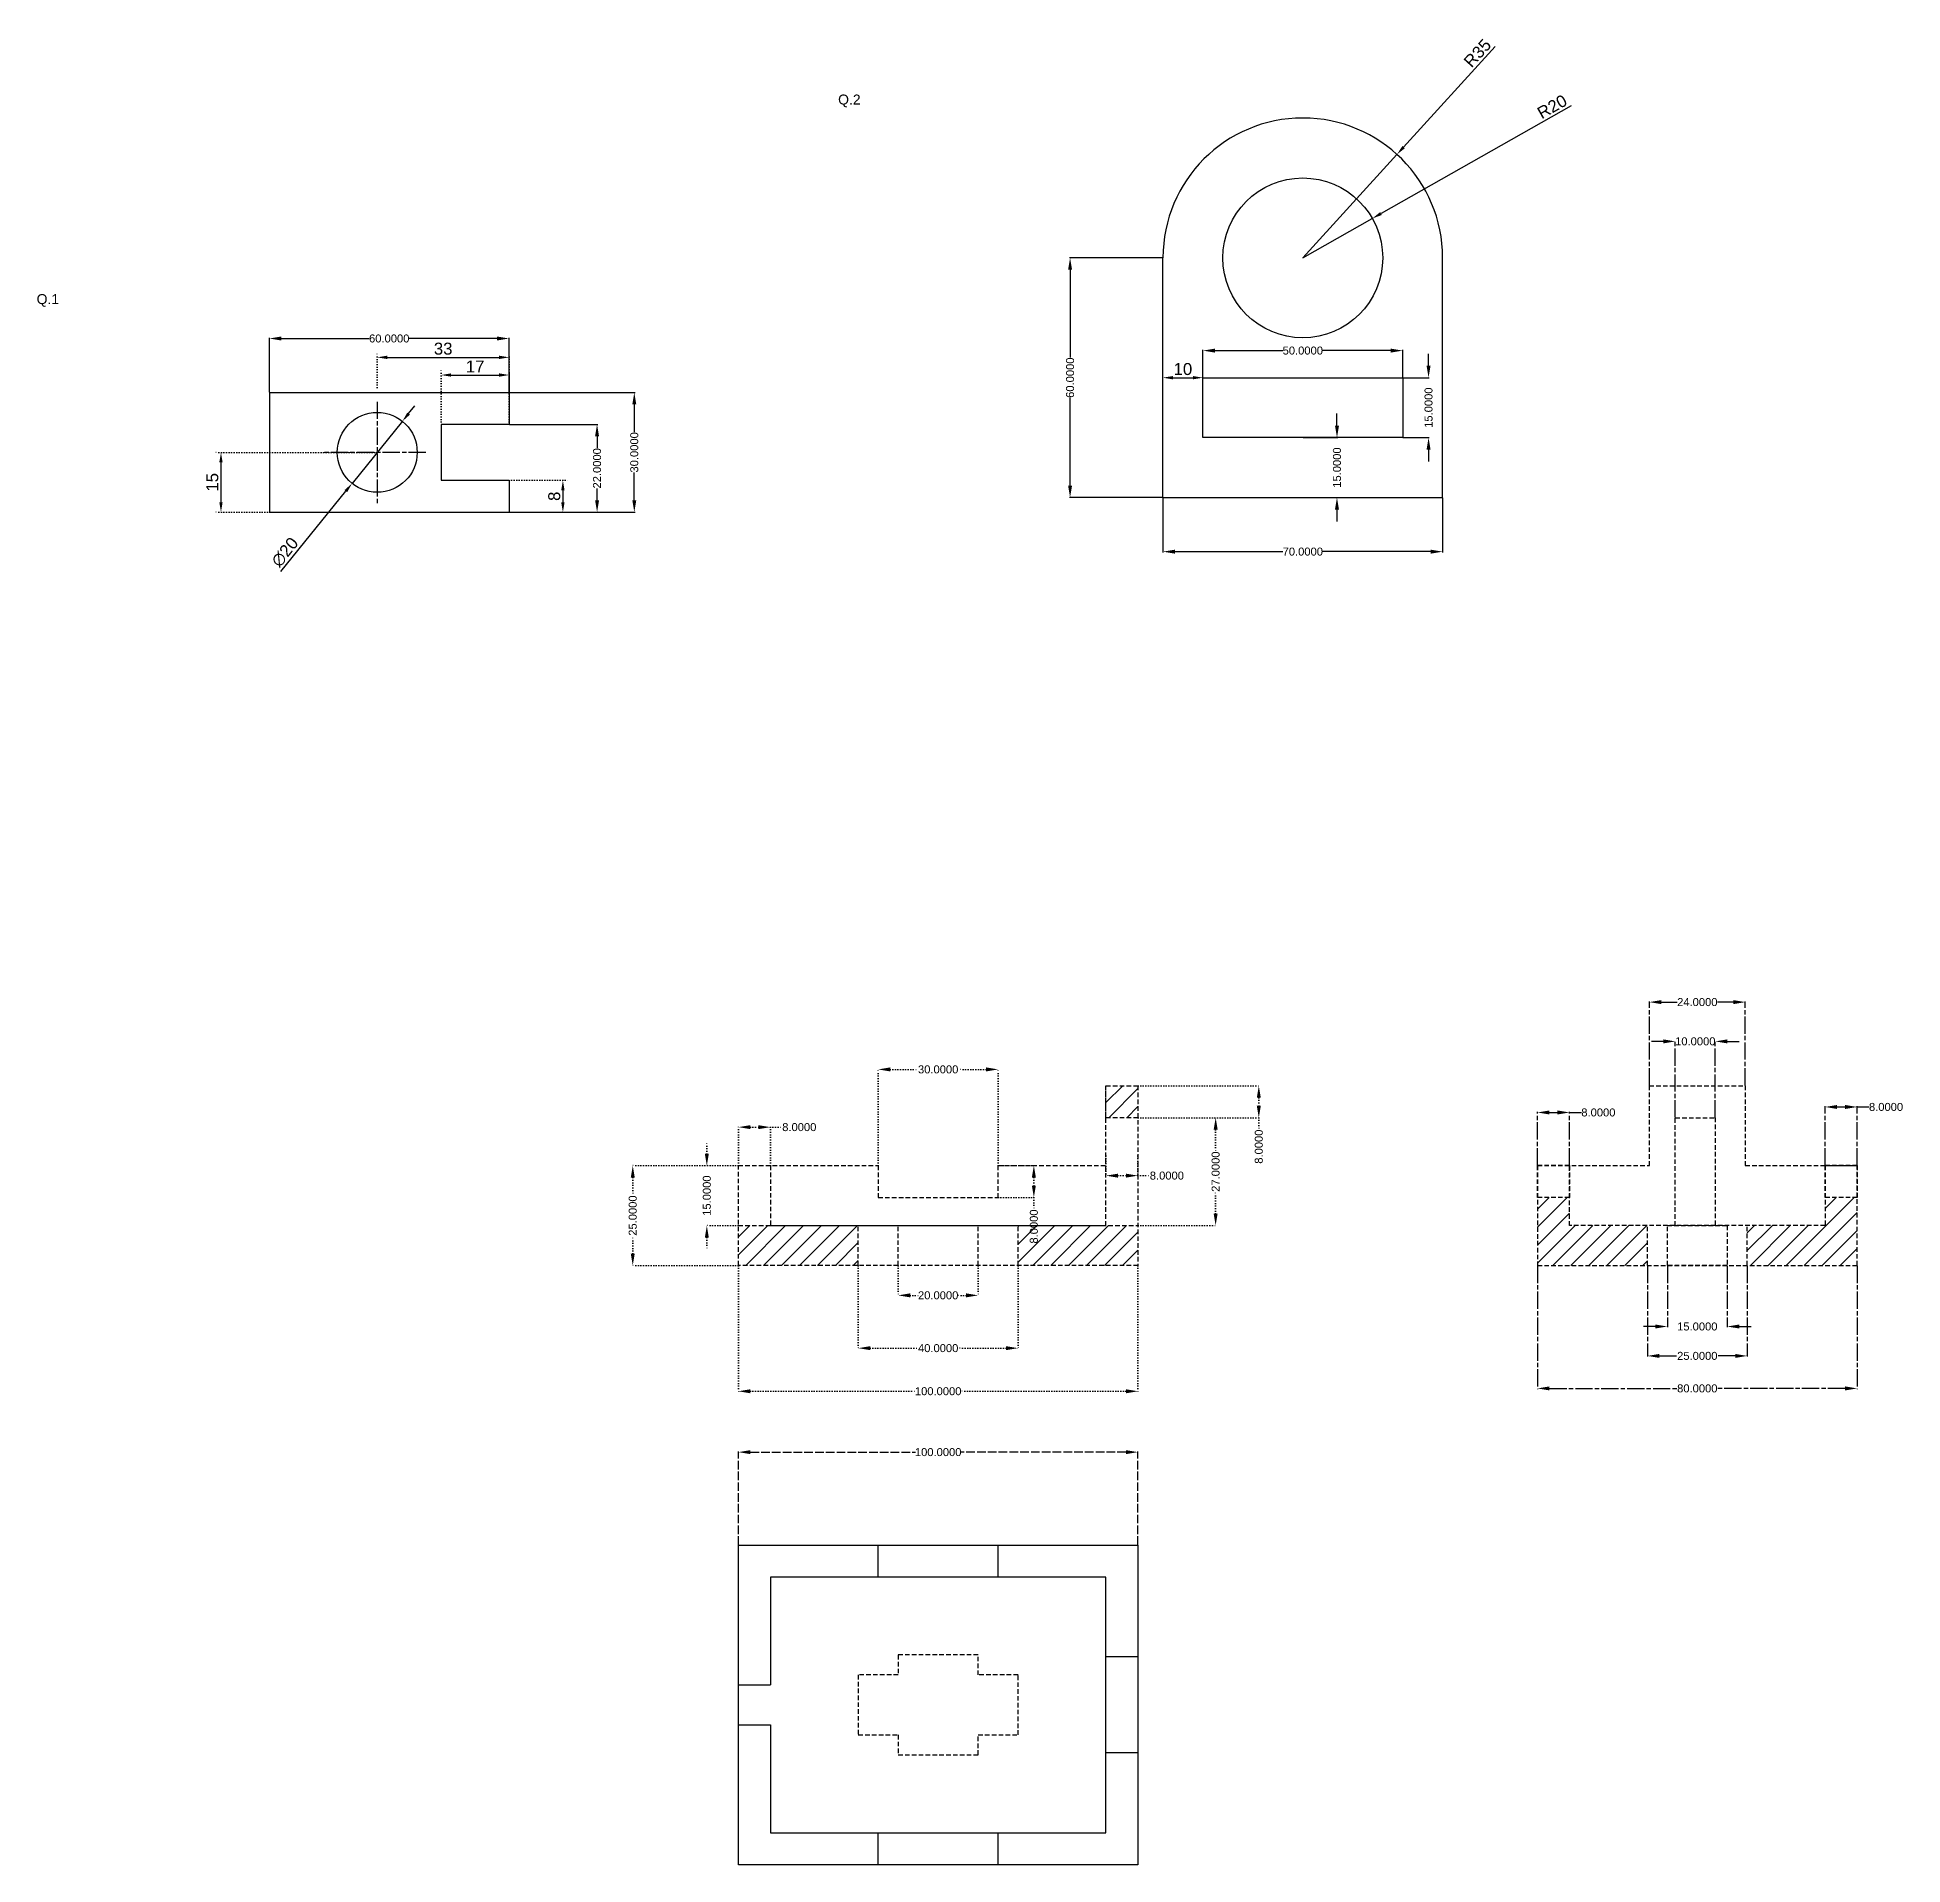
# Model space of a CAD drawing. Header units: millimetres. Extents: x 942 to 2043, y 631 to 1243.
# Drawn here: x 941.9 to 1408.8, y 631.4 to 1088.9 of the extents above; entities that cross this region are included whole.
import ezdxf

# ---------------------------------------------------------------- set-up
doc = ezdxf.new("R2010")
doc.units = ezdxf.units.MM
doc.header["$LTSCALE"] = 0.18
for name, pattern in [('ACAD_ISO02W100', [15, 12, -3]), ('ACAD_ISO07W100', [3, 0, -3]), ('ACAD_ISO08W100', [36, 24, -3, 6, -3]), ('HIDDEN', [9.525, 6.35, -3.175])]:
    doc.linetypes.add(name, pattern=pattern)
doc.layers.add('DotDash', color=7, linetype='HIDDEN')
doc.layers.add('Dotted1', color=7, linetype='HIDDEN')
doc.styles.get("Standard").update_dxf_attribs({"font": 'arial.ttf'})
doc.dimstyles.new('ISO-25', dxfattribs={"dimtxt": 3, "dimasz": 2.5, "dimexe": 1.25, "dimexo": 0.625, "dimtad": 1, "dimtxsty": 'Standard', "dimcen": 2.5, "dimclrd": 3, "dimclre": 2, "dimadec": 0, "dimazin": 0, "dimtfac": 1, "dimtmove": 0, "dimatfit": 3, "dimfxl": 1, "dimarcsym": 0})
doc.dimstyles.get("Standard").update_dxf_attribs({"dimtxt": 2, "dimasz": 3, "dimexe": 0.18, "dimexo": 0.0625, "dimgap": 0.09, "dimtad": 0, "dimdec": 4, "dimzin": 0, "dimdsep": 46, "dimtxsty": 'Standard', "dimcen": 0.09, "dimadec": 0, "dimazin": 0, "dimtfac": 1, "dimtdec": 4, "dimtofl": 0, "dimtmove": 0, "dimatfit": 3, "dimfxl": 1, "dimtolj": 1, "dimtzin": 0, "dimarcsym": 0})
pattern_1 = [(45, (1017.39, 531.4317), (-2.245064, 2.245064), [])]

msp = doc.modelspace()

# ---------------------------------------------------------------- texts
at = {"insert": (1142.34833, 1074.57068), "char_height": 2.5, "attachment_point": 1}
msp.add_mtext_dynamic_manual_height_columns('Q.2', width=19.3587283, gutter_width=12.5, heights=[0], dxfattribs=at)
at = {"layer": 'DotDash', "linetype": 'ACAD_ISO08W100', "insert": (941.75411, 1024.60881), "char_height": 2.5, "attachment_point": 1}
msp.add_mtext_dynamic_manual_height_columns('Q.1', width=21.6758403, gutter_width=12.5, heights=[0], dxfattribs=at)

# ---------------------------------------------------------------- blocks, each defined once
blk = doc.blocks.new('*D1')
at = {"color": 0, "lineweight": -2, "transparency": 16777216}
for p, q in [((1000, 1000.06), (1000, 1013.68)), ((1003, 1013.5), (1024.98, 1013.5)), ((1057, 1013.5), (1035.02, 1013.5)), ((1060, 1000.06), (1060, 1013.68))]:
    blk.add_line(p, q, dxfattribs=at)
at = {"color": 0, "transparency": 16777216}
for points in [[(1003, 1014), (1003, 1013), (1000, 1013.5)], [(1057, 1014), (1057, 1013), (1060, 1013.5)]]:
    blk.add_solid(points, dxfattribs=at)
at = {"layer": 'Defpoints', "color": 0, "transparency": 16777216}
for p in [(1060, 1013.5), (1000, 1000), (1060, 1000)]:
    blk.add_point(p, dxfattribs=at)
at = {"color": 0, "transparency": 16777216, "insert": (1030, 1013.5), "char_height": 2, "attachment_point": 5}
blk.add_mtext('\\A1;60.0000', dxfattribs=at)
blk = doc.blocks.new('*D2')
at = {"color": 0, "lineweight": -2, "transparency": 16777216}
for p, q in [((1060.06, 1000), (1091.52, 1000)), ((1091.34, 997), (1091.34, 990.01)), ((1091.34, 973), (1091.34, 979.99)), ((1060.06, 970), (1091.52, 970))]:
    blk.add_line(p, q, dxfattribs=at)
at = {"color": 0, "transparency": 16777216}
for points in [[(1090.84, 997), (1091.84, 997), (1091.34, 1000)], [(1090.84, 973), (1091.84, 973), (1091.34, 970)]]:
    blk.add_solid(points, dxfattribs=at)
at = {"layer": 'Defpoints', "color": 0, "transparency": 16777216}
for p in [(1060, 1000), (1060, 970), (1091.34, 970)]:
    blk.add_point(p, dxfattribs=at)
at = {"color": 0, "transparency": 16777216, "insert": (1091.34, 985), "char_height": 2, "attachment_point": 5, "rotation": 90}
blk.add_mtext('\\A1;30.0000', dxfattribs=at)
blk = doc.blocks.new('*D3')
at = {"color": 0, "lineweight": -2, "transparency": 16777216}
for p, q in [((1060.06, 992), (1082.2, 992)), ((1082.02, 989), (1082.02, 986.03)), ((1082.02, 973), (1082.02, 975.97)), ((1060.06, 970), (1082.2, 970))]:
    blk.add_line(p, q, dxfattribs=at)
at = {"color": 0, "transparency": 16777216}
for points in [[(1081.52, 989), (1082.52, 989), (1082.02, 992)], [(1081.52, 973), (1082.52, 973), (1082.02, 970)]]:
    blk.add_solid(points, dxfattribs=at)
at = {"layer": 'Defpoints', "color": 0, "transparency": 16777216}
for p in [(1060, 992), (1060, 970), (1082.02, 970)]:
    blk.add_point(p, dxfattribs=at)
at = {"color": 0, "transparency": 16777216, "insert": (1082.02, 981), "char_height": 2, "attachment_point": 5, "rotation": 90}
blk.add_mtext('\\A1;22.0000', dxfattribs=at)
blk = doc.blocks.new('*D4')
at = {"color": 2, "linetype": 'ACAD_ISO07W100', "lineweight": -2, "transparency": 16777216}
for p, q in [((1060.62, 978), (1074.71, 978)), ((1060.62, 970), (1074.71, 970))]:
    blk.add_line(p, q, dxfattribs=at)
at = {"color": 3, "linetype": 'Continuous', "lineweight": -2, "transparency": 16777216}
blk.add_line((1073.46, 975.5), (1073.46, 972.5), dxfattribs=at)
at = {"color": 3, "transparency": 16777216}
for points in [[(1073.05, 975.5), (1073.88, 975.5), (1073.46, 978)], [(1073.05, 972.5), (1073.88, 972.5), (1073.46, 970)]]:
    blk.add_solid(points, dxfattribs=at)
at = {"layer": 'Defpoints', "color": 0, "transparency": 16777216}
for p in [(1060, 978), (1060, 970), (1073.46, 970)]:
    blk.add_point(p, dxfattribs=at)
at = {"color": 0, "transparency": 16777216, "insert": (1071.31, 974), "char_height": 3, "attachment_point": 5, "rotation": 90}
blk.add_mtext('8', dxfattribs=at)
blk = doc.blocks.new('*D5')
at = {"color": 2, "linetype": 'ACAD_ISO07W100', "lineweight": -2, "transparency": 16777216}
for p, q in [((1043, 992.62), (1043, 1005.61)), ((1060, 992.62), (1060, 1005.61))]:
    blk.add_line(p, q, dxfattribs=at)
at = {"color": 3, "linetype": 'Continuous', "lineweight": -2, "transparency": 16777216}
blk.add_line((1045.5, 1004.36), (1057.5, 1004.36), dxfattribs=at)
at = {"color": 3, "transparency": 16777216}
for points in [[(1045.5, 1004.77), (1045.5, 1003.94), (1043, 1004.36)], [(1057.5, 1004.77), (1057.5, 1003.94), (1060, 1004.36)]]:
    blk.add_solid(points, dxfattribs=at)
at = {"layer": 'Defpoints', "color": 0, "transparency": 16777216}
for p in [(1060, 1004.36), (1043, 992), (1060, 992)]:
    blk.add_point(p, dxfattribs=at)
at = {"color": 0, "transparency": 16777216, "insert": (1051.5, 1006.49), "char_height": 3, "attachment_point": 5}
blk.add_mtext('17', dxfattribs=at)
blk = doc.blocks.new('*D6')
at = {"color": 3, "linetype": 'Continuous', "lineweight": -2, "transparency": 16777216}
for p, q in [((1034.86, 994.72), (1036.44, 996.66)), ((1033.29, 992.77), (1020.71, 977.23)), ((1002.87, 955.18), (1019.14, 975.28))]:
    blk.add_line(p, q, dxfattribs=at)
at = {"color": 3, "transparency": 16777216}
for points in [[(1034.54, 994.98), (1035.19, 994.45), (1033.29, 992.77)], [(1018.81, 975.55), (1019.46, 975.02), (1020.71, 977.23)]]:
    blk.add_solid(points, dxfattribs=at)
at = {"layer": 'Defpoints', "color": 0, "transparency": 16777216}
for p in [(1033.29, 992.77), (1020.71, 977.23)]:
    blk.add_point(p, dxfattribs=at)
at = {"color": 0, "transparency": 16777216, "insert": (1003.9, 960.01), "char_height": 3, "attachment_point": 5, "rotation": 51.0164}
blk.add_mtext('∅20', dxfattribs=at)
blk = doc.blocks.new('*D7')
at = {"layer": 'Defpoints', "color": 0, "linetype": 'ACAD_ISO08W100', "transparency": 16777216}
for p in [(1060, 1008.78), (1027, 1000.61), (1060, 1000)]:
    blk.add_point(p, dxfattribs=at)
at = {"layer": 'DotDash', "color": 2, "linetype": 'ACAD_ISO07W100', "lineweight": -2, "transparency": 16777216}
for p, q in [((1027, 1001.23), (1027, 1010.03)), ((1060, 1000.62), (1060, 1010.03))]:
    blk.add_line(p, q, dxfattribs=at)
at = {"layer": 'DotDash', "color": 3, "linetype": 'Continuous', "lineweight": -2, "transparency": 16777216}
blk.add_line((1029.5, 1008.78), (1057.5, 1008.78), dxfattribs=at)
at = {"layer": 'DotDash', "color": 3, "linetype": 'ACAD_ISO08W100', "transparency": 16777216}
for points in [[(1029.5, 1009.2), (1029.5, 1008.36), (1027, 1008.78)], [(1057.5, 1009.2), (1057.5, 1008.36), (1060, 1008.78)]]:
    blk.add_solid(points, dxfattribs=at)
at = {"layer": 'DotDash', "color": 0, "linetype": 'ACAD_ISO08W100', "transparency": 16777216, "insert": (1043.5, 1010.94), "char_height": 3, "attachment_point": 5}
blk.add_mtext('33', dxfattribs=at)
blk = doc.blocks.new('*D8')
at = {"layer": 'Defpoints', "color": 0, "linetype": 'ACAD_ISO08W100', "transparency": 16777216}
for p in [(1027, 985), (987.89, 970), (1027, 970)]:
    blk.add_point(p, dxfattribs=at)
at = {"layer": 'DotDash', "color": 2, "linetype": 'ACAD_ISO07W100', "lineweight": -2, "transparency": 16777216}
for p, q in [((1026.38, 985), (986.64, 985)), ((1026.38, 970), (986.64, 970))]:
    blk.add_line(p, q, dxfattribs=at)
at = {"layer": 'DotDash', "color": 3, "linetype": 'Continuous', "lineweight": -2, "transparency": 16777216}
blk.add_line((987.89, 982.5), (987.89, 972.5), dxfattribs=at)
at = {"layer": 'DotDash', "color": 3, "linetype": 'ACAD_ISO08W100', "transparency": 16777216}
for points in [[(987.47, 982.5), (988.3, 982.5), (987.89, 985)], [(987.47, 972.5), (988.3, 972.5), (987.89, 970)]]:
    blk.add_solid(points, dxfattribs=at)
at = {"layer": 'DotDash', "color": 0, "linetype": 'ACAD_ISO08W100', "transparency": 16777216, "insert": (985.73, 977.5), "char_height": 3, "attachment_point": 5, "rotation": 90}
blk.add_mtext('15', dxfattribs=at)
blk = doc.blocks.new('*D19')
at = {"color": 0, "lineweight": -2, "transparency": 16777216}
for p, q in [((1223.59, 1033.69), (1200.23, 1033.69)), ((1200.41, 1030.69), (1200.41, 1008.71)), ((1200.41, 976.69), (1200.41, 998.67)), ((1223.59, 973.69), (1200.23, 973.69))]:
    blk.add_line(p, q, dxfattribs=at)
at = {"color": 0, "transparency": 16777216}
for points in [[(1199.91, 1030.69), (1200.91, 1030.69), (1200.41, 1033.69)], [(1199.91, 976.69), (1200.91, 976.69), (1200.41, 973.69)]]:
    blk.add_solid(points, dxfattribs=at)
at = {"layer": 'Defpoints', "color": 0, "transparency": 16777216}
for p in [(1200.41, 1033.69), (1223.65, 1033.69), (1223.65, 973.69)]:
    blk.add_point(p, dxfattribs=at)
at = {"color": 0, "transparency": 16777216, "insert": (1200.41, 1003.69), "char_height": 2, "attachment_point": 5, "rotation": 90}
blk.add_mtext('\\A1;60.0000', dxfattribs=at)
blk = doc.blocks.new('*D20')
at = {"color": 0, "lineweight": -2, "transparency": 16777216}
for p, q in [((1233.65, 1003.75), (1233.65, 1010.65)), ((1236.65, 1010.47), (1253.64, 1010.47)), ((1280.65, 1010.47), (1263.67, 1010.47)), ((1283.65, 1003.75), (1283.65, 1010.65))]:
    blk.add_line(p, q, dxfattribs=at)
at = {"color": 0, "transparency": 16777216}
for points in [[(1236.65, 1010.97), (1236.65, 1009.97), (1233.65, 1010.47)], [(1280.65, 1010.97), (1280.65, 1009.97), (1283.65, 1010.47)]]:
    blk.add_solid(points, dxfattribs=at)
at = {"layer": 'Defpoints', "color": 0, "transparency": 16777216}
for p in [(1283.65, 1010.47), (1233.65, 1003.69), (1283.65, 1003.69)]:
    blk.add_point(p, dxfattribs=at)
at = {"color": 0, "transparency": 16777216, "insert": (1258.65, 1010.47), "char_height": 2, "attachment_point": 5}
blk.add_mtext('\\A1;50.0000', dxfattribs=at)
blk = doc.blocks.new('*D21')
at = {"color": 0, "lineweight": -2, "transparency": 16777216}
for p, q in [((1290.13, 1006.69), (1290.13, 1009.69)), ((1283.72, 1003.69), (1290.31, 1003.69)), ((1283.72, 988.69), (1290.31, 988.69)), ((1290.13, 985.69), (1290.13, 982.69))]:
    blk.add_line(p, q, dxfattribs=at)
at = {"color": 0, "transparency": 16777216}
for points in [[(1289.63, 1006.69), (1290.63, 1006.69), (1290.13, 1003.69)], [(1289.63, 985.69), (1290.63, 985.69), (1290.13, 988.69)]]:
    blk.add_solid(points, dxfattribs=at)
at = {"layer": 'Defpoints', "color": 0, "transparency": 16777216}
for p in [(1283.65, 1003.69), (1290.13, 1003.69), (1283.65, 988.69)]:
    blk.add_point(p, dxfattribs=at)
at = {"color": 0, "transparency": 16777216, "insert": (1290.13, 996.19), "char_height": 2, "attachment_point": 5, "rotation": 90}
blk.add_mtext('\\A1;15.0000', dxfattribs=at)
blk = doc.blocks.new('*D22')
at = {"color": 0, "lineweight": -2, "transparency": 16777216}
for p, q in [((1223.65, 973.63), (1223.65, 959.96)), ((1293.65, 973.63), (1293.65, 959.96)), ((1226.65, 960.14), (1253.65, 960.14)), ((1290.65, 960.14), (1263.66, 960.14))]:
    blk.add_line(p, q, dxfattribs=at)
at = {"color": 0, "transparency": 16777216}
for points in [[(1226.65, 960.64), (1226.65, 959.64), (1223.65, 960.14)], [(1290.65, 960.64), (1290.65, 959.64), (1293.65, 960.14)]]:
    blk.add_solid(points, dxfattribs=at)
at = {"layer": 'Defpoints', "color": 0, "transparency": 16777216}
for p in [(1223.65, 973.69), (1293.65, 973.69), (1293.65, 960.14)]:
    blk.add_point(p, dxfattribs=at)
at = {"color": 0, "transparency": 16777216, "insert": (1258.65, 960.14), "char_height": 2, "attachment_point": 5}
blk.add_mtext('\\A1;70.0000', dxfattribs=at)
blk = doc.blocks.new('*D23')
at = {"color": 0, "lineweight": -2, "transparency": 16777216}
for p, q in [((1267.21, 991.69), (1267.21, 994.69)), ((1258.72, 988.69), (1267.39, 988.69)), ((1258.72, 973.69), (1267.39, 973.69)), ((1267.21, 970.69), (1267.21, 967.69))]:
    blk.add_line(p, q, dxfattribs=at)
at = {"color": 0, "transparency": 16777216}
for points in [[(1266.71, 991.69), (1267.71, 991.69), (1267.21, 988.69)], [(1266.71, 970.69), (1267.71, 970.69), (1267.21, 973.69)]]:
    blk.add_solid(points, dxfattribs=at)
at = {"layer": 'Defpoints', "color": 0, "transparency": 16777216}
for p in [(1258.65, 988.69), (1258.65, 973.69), (1267.21, 973.69)]:
    blk.add_point(p, dxfattribs=at)
at = {"color": 0, "transparency": 16777216, "insert": (1267.21, 981.19), "char_height": 2, "attachment_point": 5, "rotation": 90}
blk.add_mtext('\\A1;15.0000', dxfattribs=at)
blk = doc.blocks.new('*D24')
at = {"color": 2, "linetype": 'ACAD_ISO07W100', "lineweight": -2, "transparency": 16777216}
for p, q in [((1223.65, 1004.31), (1223.65, 1004.94)), ((1233.65, 1004.31), (1233.65, 1004.94))]:
    blk.add_line(p, q, dxfattribs=at)
at = {"color": 3, "linetype": 'Continuous', "lineweight": -2, "transparency": 16777216}
blk.add_line((1226.15, 1003.69), (1231.15, 1003.69), dxfattribs=at)
at = {"color": 3, "transparency": 16777216}
for points in [[(1226.15, 1004.1), (1226.15, 1003.27), (1223.65, 1003.69)], [(1231.15, 1004.1), (1231.15, 1003.27), (1233.65, 1003.69)]]:
    blk.add_solid(points, dxfattribs=at)
at = {"layer": 'Defpoints', "color": 0, "transparency": 16777216}
for p in [(1223.65, 1003.69), (1233.65, 1003.69), (1233.65, 1003.69)]:
    blk.add_point(p, dxfattribs=at)
at = {"color": 0, "transparency": 16777216, "insert": (1228.65, 1005.84), "char_height": 3, "attachment_point": 5}
blk.add_mtext('10', dxfattribs=at)
blk = doc.blocks.new('*D25')
at = {"color": 3, "linetype": 'Continuous', "lineweight": -2, "transparency": 16777216}
for p, q in [((1325.78, 1071.73), (1278.23, 1044.78)), ((1258.65, 1033.69), (1276.05, 1043.55))]:
    blk.add_line(p, q, dxfattribs=at)
at = {"color": 3, "transparency": 16777216}
blk.add_solid([(1278.02, 1045.14), (1278.43, 1044.42), (1276.05, 1043.55)], dxfattribs=at)
at = {"layer": 'Defpoints', "color": 0, "transparency": 16777216}
for p in [(1276.05, 1043.55), (1258.65, 1033.69)]:
    blk.add_point(p, dxfattribs=at)
at = {"color": 0, "transparency": 16777216, "insert": (1321.06, 1071.53), "char_height": 3, "attachment_point": 5, "rotation": 29.5408}
blk.add_mtext('R20', dxfattribs=at)
blk = doc.blocks.new('*D18')
at = {"color": 3, "linetype": 'Continuous', "lineweight": -2, "transparency": 16777216}
for p, q in [((1306.8, 1086.61), (1283.89, 1061.42)), ((1258.65, 1033.69), (1282.21, 1059.57))]:
    blk.add_line(p, q, dxfattribs=at)
at = {"color": 3, "transparency": 16777216}
blk.add_solid([(1283.58, 1061.7), (1284.2, 1061.14), (1282.21, 1059.57)], dxfattribs=at)
at = {"layer": 'Defpoints', "color": 0, "transparency": 16777216}
for p in [(1282.21, 1059.57), (1258.65, 1033.69)]:
    blk.add_point(p, dxfattribs=at)
at = {"color": 0, "transparency": 16777216, "insert": (1302.37, 1084.94), "char_height": 3, "attachment_point": 5, "rotation": 47.6995}
blk.add_mtext('R35', dxfattribs=at)
blk = doc.blocks.new('*D46')
at = {"layer": 'Defpoints', "color": 0, "linetype": 'ACAD_ISO07W100', "transparency": 16777216}
for p in [(1117.39, 781.43), (1217.39, 781.43), (1217.39, 749.95)]:
    blk.add_point(p, dxfattribs=at)
at = {"layer": 'Dotted1', "color": 0, "linetype": 'ACAD_ISO07W100', "lineweight": -2, "transparency": 16777216}
for p, q in [((1117.39, 781.37), (1117.39, 749.77)), ((1217.39, 781.37), (1217.39, 749.77)), ((1120.39, 749.95), (1161.69, 749.95)), ((1214.39, 749.95), (1173.09, 749.95))]:
    blk.add_line(p, q, dxfattribs=at)
at = {"layer": 'Dotted1', "color": 0, "linetype": 'ACAD_ISO07W100', "transparency": 16777216}
for points in [[(1120.39, 750.45), (1120.39, 749.45), (1117.39, 749.95)], [(1214.39, 750.45), (1214.39, 749.45), (1217.39, 749.95)]]:
    blk.add_solid(points, dxfattribs=at)
at = {"layer": 'Dotted1', "color": 0, "linetype": 'ACAD_ISO07W100', "transparency": 16777216, "insert": (1167.39, 749.95), "char_height": 2, "attachment_point": 5}
blk.add_mtext('\\A1;100.0000', dxfattribs=at)
blk = doc.blocks.new('*D47')
at = {"layer": 'Defpoints', "color": 0, "linetype": 'ACAD_ISO07W100', "transparency": 16777216}
for p in [(1090.95, 806.43), (1117.39, 806.43), (1117.39, 781.43)]:
    blk.add_point(p, dxfattribs=at)
at = {"layer": 'Dotted1', "color": 0, "linetype": 'ACAD_ISO07W100', "lineweight": -2, "transparency": 16777216}
for p, q in [((1117.33, 806.43), (1090.77, 806.43)), ((1090.95, 803.43), (1090.95, 798.96)), ((1090.95, 784.43), (1090.95, 788.9)), ((1117.33, 781.43), (1090.77, 781.43))]:
    blk.add_line(p, q, dxfattribs=at)
at = {"layer": 'Dotted1', "color": 0, "linetype": 'ACAD_ISO07W100', "transparency": 16777216}
for points in [[(1090.45, 803.43), (1091.45, 803.43), (1090.95, 806.43)], [(1090.45, 784.43), (1091.45, 784.43), (1090.95, 781.43)]]:
    blk.add_solid(points, dxfattribs=at)
at = {"layer": 'Dotted1', "color": 0, "linetype": 'ACAD_ISO07W100', "lineweight": 35, "transparency": 16777216, "insert": (1090.95, 793.93), "char_height": 2, "attachment_point": 5, "rotation": 90}
blk.add_mtext('\\A1;25.0000', dxfattribs=at)
blk = doc.blocks.new('*D48')
at = {"layer": 'Defpoints', "color": 0, "linetype": 'ACAD_ISO07W100', "transparency": 16777216}
for p in [(1117.39, 806.43), (1109.49, 791.43), (1117.39, 791.43)]:
    blk.add_point(p, dxfattribs=at)
at = {"layer": 'Dotted1', "color": 0, "linetype": 'ACAD_ISO07W100', "lineweight": -2, "transparency": 16777216}
for p, q in [((1109.49, 809.43), (1109.49, 812.43)), ((1117.33, 806.43), (1109.31, 806.43)), ((1117.33, 791.43), (1109.31, 791.43)), ((1109.49, 788.43), (1109.49, 785.43))]:
    blk.add_line(p, q, dxfattribs=at)
at = {"layer": 'Dotted1', "color": 0, "linetype": 'ACAD_ISO07W100', "transparency": 16777216}
for points in [[(1108.99, 809.43), (1109.99, 809.43), (1109.49, 806.43)], [(1108.99, 788.43), (1109.99, 788.43), (1109.49, 791.43)]]:
    blk.add_solid(points, dxfattribs=at)
at = {"layer": 'Dotted1', "color": 0, "linetype": 'ACAD_ISO07W100', "lineweight": 35, "transparency": 16777216, "insert": (1109.49, 798.93), "char_height": 2, "attachment_point": 5, "rotation": 90}
blk.add_mtext('\\A1;15.0000', dxfattribs=at)
blk = doc.blocks.new('*D49')
at = {"layer": 'Defpoints', "color": 0, "linetype": 'ACAD_ISO07W100', "transparency": 16777216}
for p in [(1125.39, 816.07), (1117.39, 806.43), (1125.39, 806.43)]:
    blk.add_point(p, dxfattribs=at)
at = {"layer": 'Dotted1', "color": 0, "linetype": 'ACAD_ISO07W100', "lineweight": -2, "transparency": 16777216}
for p, q in [((1117.39, 806.49), (1117.39, 816.25)), ((1120.39, 816.07), (1122.39, 816.07)), ((1125.39, 806.49), (1125.39, 816.25)), ((1125.39, 816.07), (1128.39, 816.07))]:
    blk.add_line(p, q, dxfattribs=at)
at = {"layer": 'Dotted1', "color": 0, "linetype": 'ACAD_ISO07W100', "transparency": 16777216}
for points in [[(1120.39, 816.57), (1120.39, 815.57), (1117.39, 816.07)], [(1122.39, 816.57), (1122.39, 815.57), (1125.39, 816.07)]]:
    blk.add_solid(points, dxfattribs=at)
at = {"layer": 'Dotted1', "color": 0, "linetype": 'ACAD_ISO07W100', "lineweight": 35, "transparency": 16777216, "insert": (1132.63, 816.07), "char_height": 2, "attachment_point": 5}
blk.add_mtext('\\A1;8.0000', dxfattribs=at)
blk = doc.blocks.new('*D50')
at = {"layer": 'Defpoints', "color": 0, "linetype": 'ACAD_ISO07W100', "transparency": 16777216}
for p in [(1147.39, 781.43), (1187.39, 781.43), (1187.39, 760.74)]:
    blk.add_point(p, dxfattribs=at)
at = {"layer": 'Dotted1', "color": 0, "linetype": 'ACAD_ISO07W100', "lineweight": -2, "transparency": 16777216}
for p, q in [((1147.39, 781.37), (1147.39, 760.56)), ((1187.39, 781.37), (1187.39, 760.56)), ((1150.39, 760.74), (1162.33, 760.74)), ((1184.39, 760.74), (1172.45, 760.74))]:
    blk.add_line(p, q, dxfattribs=at)
at = {"layer": 'Dotted1', "color": 0, "linetype": 'ACAD_ISO07W100', "transparency": 16777216}
for points in [[(1150.39, 761.24), (1150.39, 760.24), (1147.39, 760.74)], [(1184.39, 761.24), (1184.39, 760.24), (1187.39, 760.74)]]:
    blk.add_solid(points, dxfattribs=at)
at = {"layer": 'Dotted1', "color": 0, "linetype": 'ACAD_ISO07W100', "lineweight": 35, "transparency": 16777216, "insert": (1167.39, 760.74), "char_height": 2, "attachment_point": 5}
blk.add_mtext('\\A1;40.0000', dxfattribs=at)
blk = doc.blocks.new('*D51')
at = {"layer": 'Defpoints', "color": 0, "linetype": 'ACAD_ISO07W100', "transparency": 16777216}
for p in [(1157.39, 781.43), (1177.39, 781.43), (1177.39, 773.96)]:
    blk.add_point(p, dxfattribs=at)
at = {"layer": 'Dotted1', "color": 0, "linetype": 'ACAD_ISO07W100', "lineweight": -2, "transparency": 16777216}
for p, q in [((1157.39, 781.37), (1157.39, 773.78)), ((1177.39, 781.37), (1177.39, 773.78)), ((1160.39, 773.96), (1162.36, 773.96)), ((1174.39, 773.96), (1172.42, 773.96))]:
    blk.add_line(p, q, dxfattribs=at)
at = {"layer": 'Dotted1', "color": 0, "linetype": 'ACAD_ISO07W100', "transparency": 16777216}
for points in [[(1160.39, 774.46), (1160.39, 773.46), (1157.39, 773.96)], [(1174.39, 774.46), (1174.39, 773.46), (1177.39, 773.96)]]:
    blk.add_solid(points, dxfattribs=at)
at = {"layer": 'Dotted1', "color": 0, "linetype": 'ACAD_ISO07W100', "lineweight": 35, "transparency": 16777216, "insert": (1167.39, 773.96), "char_height": 2, "attachment_point": 5}
blk.add_mtext('\\A1;20.0000', dxfattribs=at)
blk = doc.blocks.new('*D52')
at = {"layer": 'Defpoints', "color": 0, "linetype": 'ACAD_ISO07W100', "transparency": 16777216}
for p in [(1182.39, 830.52), (1152.39, 806.43), (1182.39, 806.43)]:
    blk.add_point(p, dxfattribs=at)
at = {"layer": 'Dotted1', "color": 0, "linetype": 'ACAD_ISO07W100', "lineweight": -2, "transparency": 16777216}
for p, q in [((1152.39, 806.49), (1152.39, 830.7)), ((1155.39, 830.52), (1162.38, 830.52)), ((1179.39, 830.52), (1172.4, 830.52)), ((1182.39, 806.49), (1182.39, 830.7))]:
    blk.add_line(p, q, dxfattribs=at)
at = {"layer": 'Dotted1', "color": 0, "linetype": 'ACAD_ISO07W100', "transparency": 16777216}
for points in [[(1155.39, 831.02), (1155.39, 830.02), (1152.39, 830.52)], [(1179.39, 831.02), (1179.39, 830.02), (1182.39, 830.52)]]:
    blk.add_solid(points, dxfattribs=at)
at = {"layer": 'Dotted1', "color": 0, "linetype": 'ACAD_ISO07W100', "lineweight": 35, "transparency": 16777216, "insert": (1167.39, 830.52), "char_height": 2, "attachment_point": 5}
blk.add_mtext('\\A1;30.0000', dxfattribs=at)
blk = doc.blocks.new('*D53')
at = {"layer": 'Defpoints', "color": 0, "linetype": 'ACAD_ISO07W100', "transparency": 16777216}
for p in [(1209.39, 808.93), (1217.39, 808.93), (1217.39, 803.93)]:
    blk.add_point(p, dxfattribs=at)
at = {"layer": 'Dotted1', "color": 0, "linetype": 'ACAD_ISO07W100', "lineweight": -2, "transparency": 16777216}
for p, q in [((1209.39, 808.87), (1209.39, 803.75)), ((1217.39, 808.87), (1217.39, 803.75)), ((1212.39, 803.93), (1214.39, 803.93)), ((1217.39, 803.93), (1220.39, 803.93))]:
    blk.add_line(p, q, dxfattribs=at)
at = {"layer": 'Dotted1', "color": 0, "linetype": 'ACAD_ISO07W100', "transparency": 16777216}
for points in [[(1212.39, 804.43), (1212.39, 803.43), (1209.39, 803.93)], [(1214.39, 804.43), (1214.39, 803.43), (1217.39, 803.93)]]:
    blk.add_solid(points, dxfattribs=at)
at = {"layer": 'Dotted1', "color": 0, "linetype": 'ACAD_ISO07W100', "lineweight": 35, "transparency": 16777216, "insert": (1224.63, 803.93), "char_height": 2, "attachment_point": 5}
blk.add_mtext('\\A1;8.0000', dxfattribs=at)
blk = doc.blocks.new('*D54')
at = {"layer": 'Defpoints', "color": 0, "linetype": 'ACAD_ISO07W100', "transparency": 16777216}
for p in [(1182.39, 806.43), (1182.39, 798.43), (1191.34, 798.43)]:
    blk.add_point(p, dxfattribs=at)
at = {"layer": 'Dotted1', "color": 0, "linetype": 'ACAD_ISO07W100', "lineweight": -2, "transparency": 16777216}
for p, q in [((1182.45, 806.43), (1191.52, 806.43)), ((1191.34, 803.43), (1191.34, 801.43)), ((1182.45, 798.43), (1191.52, 798.43)), ((1191.34, 798.43), (1191.34, 795.43))]:
    blk.add_line(p, q, dxfattribs=at)
at = {"layer": 'Dotted1', "color": 0, "linetype": 'ACAD_ISO07W100', "transparency": 16777216}
for points in [[(1190.84, 803.43), (1191.84, 803.43), (1191.34, 806.43)], [(1190.84, 801.43), (1191.84, 801.43), (1191.34, 798.43)]]:
    blk.add_solid(points, dxfattribs=at)
at = {"layer": 'Dotted1', "color": 0, "linetype": 'ACAD_ISO07W100', "lineweight": 35, "transparency": 16777216, "insert": (1191.34, 791.19), "char_height": 2, "attachment_point": 5, "rotation": 90}
blk.add_mtext('\\A1;8.0000', dxfattribs=at)
blk = doc.blocks.new('*D55')
at = {"layer": 'Defpoints', "color": 0, "linetype": 'ACAD_ISO07W100', "transparency": 16777216}
for p in [(1217.39, 818.43), (1217.39, 791.43), (1236.84, 791.43)]:
    blk.add_point(p, dxfattribs=at)
at = {"layer": 'Dotted1', "color": 0, "linetype": 'ACAD_ISO07W100', "lineweight": -2, "transparency": 16777216}
for p, q in [((1217.45, 818.43), (1237.02, 818.43)), ((1236.84, 815.43), (1236.84, 809.96)), ((1236.84, 794.43), (1236.84, 799.9)), ((1217.45, 791.43), (1237.02, 791.43))]:
    blk.add_line(p, q, dxfattribs=at)
at = {"layer": 'Dotted1', "color": 0, "linetype": 'ACAD_ISO07W100', "transparency": 16777216}
for points in [[(1236.34, 815.43), (1237.34, 815.43), (1236.84, 818.43)], [(1236.34, 794.43), (1237.34, 794.43), (1236.84, 791.43)]]:
    blk.add_solid(points, dxfattribs=at)
at = {"layer": 'Dotted1', "color": 0, "linetype": 'ACAD_ISO07W100', "lineweight": 35, "transparency": 16777216, "insert": (1236.84, 804.93), "char_height": 2, "attachment_point": 5, "rotation": 90}
blk.add_mtext('\\A1;27.0000', dxfattribs=at)
blk = doc.blocks.new('*D56')
at = {"layer": 'Defpoints', "color": 0, "linetype": 'ACAD_ISO07W100', "transparency": 16777216}
for p in [(1217.39, 826.43), (1217.39, 818.43), (1247.64, 818.43)]:
    blk.add_point(p, dxfattribs=at)
at = {"layer": 'Dotted1', "color": 0, "linetype": 'ACAD_ISO07W100', "lineweight": -2, "transparency": 16777216}
for p, q in [((1217.45, 826.43), (1247.82, 826.43)), ((1247.64, 823.43), (1247.64, 821.43)), ((1217.45, 818.43), (1247.82, 818.43)), ((1247.64, 818.43), (1247.64, 815.43))]:
    blk.add_line(p, q, dxfattribs=at)
at = {"layer": 'Dotted1', "color": 0, "linetype": 'ACAD_ISO07W100', "transparency": 16777216}
for points in [[(1247.14, 823.43), (1248.14, 823.43), (1247.64, 826.43)], [(1247.14, 821.43), (1248.14, 821.43), (1247.64, 818.43)]]:
    blk.add_solid(points, dxfattribs=at)
at = {"layer": 'Dotted1', "color": 0, "linetype": 'ACAD_ISO07W100', "lineweight": 35, "transparency": 16777216, "insert": (1247.64, 811.19), "char_height": 2, "attachment_point": 5, "rotation": 90}
blk.add_mtext('\\A1;8.0000', dxfattribs=at)
blk = doc.blocks.new('*D57')
at = {"layer": 'Defpoints', "color": 0, "linetype": 'ACAD_ISO08W100', "transparency": 16777216}
for p in [(1317.39, 781.43), (1397.39, 781.43), (1397.39, 750.66)]:
    blk.add_point(p, dxfattribs=at)
at = {"layer": 'Dotted1', "color": 0, "linetype": 'ACAD_ISO08W100', "lineweight": -2, "transparency": 16777216}
for p, q in [((1317.39, 781.37), (1317.39, 750.48)), ((1397.39, 781.37), (1397.39, 750.48)), ((1320.39, 750.66), (1352.37, 750.66)), ((1394.39, 750.66), (1362.41, 750.66))]:
    blk.add_line(p, q, dxfattribs=at)
at = {"layer": 'Dotted1', "color": 0, "linetype": 'ACAD_ISO08W100', "transparency": 16777216}
for points in [[(1320.39, 751.16), (1320.39, 750.16), (1317.39, 750.66)], [(1394.39, 751.16), (1394.39, 750.16), (1397.39, 750.66)]]:
    blk.add_solid(points, dxfattribs=at)
at = {"layer": 'Dotted1', "color": 0, "linetype": 'ACAD_ISO08W100', "lineweight": 35, "transparency": 16777216, "insert": (1357.39, 750.66), "char_height": 2, "attachment_point": 5}
blk.add_mtext('\\A1;80.0000', dxfattribs=at)
blk = doc.blocks.new('*D58')
at = {"layer": 'Defpoints', "color": 0, "linetype": 'ACAD_ISO08W100', "transparency": 16777216}
for p in [(1344.89, 781.43), (1369.89, 781.43), (1369.89, 758.8)]:
    blk.add_point(p, dxfattribs=at)
at = {"layer": 'Dotted1', "color": 0, "linetype": 'ACAD_ISO08W100', "lineweight": -2, "transparency": 16777216}
for p, q in [((1344.89, 781.37), (1344.89, 758.62)), ((1369.89, 781.37), (1369.89, 758.62)), ((1347.89, 758.8), (1352.36, 758.8)), ((1366.89, 758.8), (1362.42, 758.8))]:
    blk.add_line(p, q, dxfattribs=at)
at = {"layer": 'Dotted1', "color": 0, "linetype": 'ACAD_ISO08W100', "transparency": 16777216}
for points in [[(1347.89, 759.3), (1347.89, 758.3), (1344.89, 758.8)], [(1366.89, 759.3), (1366.89, 758.3), (1369.89, 758.8)]]:
    blk.add_solid(points, dxfattribs=at)
at = {"layer": 'Dotted1', "color": 0, "linetype": 'ACAD_ISO08W100', "lineweight": 35, "transparency": 16777216, "insert": (1357.39, 758.8), "char_height": 2, "attachment_point": 5}
blk.add_mtext('\\A1;25.0000', dxfattribs=at)
blk = doc.blocks.new('*D59')
at = {"layer": 'Defpoints', "color": 0, "linetype": 'ACAD_ISO08W100', "transparency": 16777216}
for p in [(1349.89, 781.43), (1364.89, 781.43), (1364.89, 766.16)]:
    blk.add_point(p, dxfattribs=at)
at = {"layer": 'Dotted1', "color": 0, "linetype": 'ACAD_ISO08W100', "lineweight": -2, "transparency": 16777216}
for p, q in [((1349.89, 781.37), (1349.89, 765.98)), ((1364.89, 781.37), (1364.89, 765.98)), ((1346.89, 766.16), (1343.89, 766.16)), ((1367.89, 766.16), (1370.89, 766.16))]:
    blk.add_line(p, q, dxfattribs=at)
at = {"layer": 'Dotted1', "color": 0, "linetype": 'ACAD_ISO08W100', "transparency": 16777216}
for points in [[(1346.89, 766.66), (1346.89, 765.66), (1349.89, 766.16)], [(1367.89, 766.66), (1367.89, 765.66), (1364.89, 766.16)]]:
    blk.add_solid(points, dxfattribs=at)
at = {"layer": 'Dotted1', "color": 0, "linetype": 'ACAD_ISO08W100', "lineweight": 35, "transparency": 16777216, "insert": (1357.39, 766.16), "char_height": 2, "attachment_point": 5}
blk.add_mtext('\\A1;15.0000', dxfattribs=at)
blk = doc.blocks.new('*D60')
at = {"layer": 'Defpoints', "color": 0, "linetype": 'ACAD_ISO08W100', "transparency": 16777216}
for p in [(1325.39, 819.74), (1317.39, 806.43), (1325.39, 806.43)]:
    blk.add_point(p, dxfattribs=at)
at = {"layer": 'Dotted1', "color": 0, "linetype": 'ACAD_ISO08W100', "lineweight": -2, "transparency": 16777216}
for p, q in [((1317.39, 806.49), (1317.39, 819.92)), ((1320.39, 819.74), (1322.39, 819.74)), ((1325.39, 806.49), (1325.39, 819.92)), ((1325.39, 819.74), (1328.39, 819.74))]:
    blk.add_line(p, q, dxfattribs=at)
at = {"layer": 'Dotted1', "color": 0, "linetype": 'ACAD_ISO08W100', "transparency": 16777216}
for points in [[(1320.39, 820.24), (1320.39, 819.24), (1317.39, 819.74)], [(1322.39, 820.24), (1322.39, 819.24), (1325.39, 819.74)]]:
    blk.add_solid(points, dxfattribs=at)
at = {"layer": 'Dotted1', "color": 0, "linetype": 'ACAD_ISO08W100', "lineweight": 35, "transparency": 16777216, "insert": (1332.63, 819.74), "char_height": 2, "attachment_point": 5}
blk.add_mtext('\\A1;8.0000', dxfattribs=at)
blk = doc.blocks.new('*D61')
at = {"layer": 'Defpoints', "color": 0, "linetype": 'ACAD_ISO08W100', "transparency": 16777216}
for p in [(1397.39, 821.12), (1389.39, 806.43), (1397.39, 806.43)]:
    blk.add_point(p, dxfattribs=at)
at = {"layer": 'Dotted1', "color": 0, "linetype": 'ACAD_ISO08W100', "lineweight": -2, "transparency": 16777216}
for p, q in [((1389.39, 806.49), (1389.39, 821.3)), ((1392.39, 821.12), (1394.39, 821.12)), ((1397.39, 806.49), (1397.39, 821.3)), ((1397.39, 821.12), (1400.39, 821.12))]:
    blk.add_line(p, q, dxfattribs=at)
at = {"layer": 'Dotted1', "color": 0, "linetype": 'ACAD_ISO08W100', "transparency": 16777216}
for points in [[(1392.39, 821.62), (1392.39, 820.62), (1389.39, 821.12)], [(1394.39, 821.62), (1394.39, 820.62), (1397.39, 821.12)]]:
    blk.add_solid(points, dxfattribs=at)
at = {"layer": 'Dotted1', "color": 0, "linetype": 'ACAD_ISO08W100', "lineweight": 35, "transparency": 16777216, "insert": (1404.63, 821.12), "char_height": 2, "attachment_point": 5}
blk.add_mtext('\\A1;8.0000', dxfattribs=at)
blk = doc.blocks.new('*D62')
at = {"layer": 'Defpoints', "color": 0, "linetype": 'ACAD_ISO08W100', "transparency": 16777216}
for p in [(1369.39, 847.37), (1345.39, 826.43), (1369.39, 826.43)]:
    blk.add_point(p, dxfattribs=at)
at = {"layer": 'Dotted1', "color": 0, "linetype": 'ACAD_ISO08W100', "lineweight": -2, "transparency": 16777216}
for p, q in [((1345.39, 826.49), (1345.39, 847.55)), ((1348.39, 847.37), (1352.36, 847.37)), ((1366.39, 847.37), (1362.42, 847.37)), ((1369.39, 826.49), (1369.39, 847.55))]:
    blk.add_line(p, q, dxfattribs=at)
at = {"layer": 'Dotted1', "color": 0, "linetype": 'ACAD_ISO08W100', "transparency": 16777216}
for points in [[(1348.39, 847.87), (1348.39, 846.87), (1345.39, 847.37)], [(1366.39, 847.87), (1366.39, 846.87), (1369.39, 847.37)]]:
    blk.add_solid(points, dxfattribs=at)
at = {"layer": 'Dotted1', "color": 0, "linetype": 'ACAD_ISO08W100', "lineweight": 35, "transparency": 16777216, "insert": (1357.39, 847.37), "char_height": 2, "attachment_point": 5}
blk.add_mtext('\\A1;24.0000', dxfattribs=at)
blk = doc.blocks.new('*D63')
at = {"layer": 'Defpoints', "color": 0, "linetype": 'ACAD_ISO08W100', "transparency": 16777216}
for p in [(1361.89, 837.54), (1351.89, 818.43), (1361.89, 818.43)]:
    blk.add_point(p, dxfattribs=at)
at = {"layer": 'Dotted1', "color": 0, "linetype": 'ACAD_ISO08W100', "lineweight": -2, "transparency": 16777216}
for p, q in [((1348.89, 837.54), (1345.89, 837.54)), ((1351.89, 818.49), (1351.89, 837.72)), ((1361.89, 818.49), (1361.89, 837.72)), ((1364.89, 837.54), (1367.89, 837.54))]:
    blk.add_line(p, q, dxfattribs=at)
at = {"layer": 'Dotted1', "color": 0, "linetype": 'ACAD_ISO08W100', "transparency": 16777216}
for points in [[(1348.89, 838.04), (1348.89, 837.04), (1351.89, 837.54)], [(1364.89, 838.04), (1364.89, 837.04), (1361.89, 837.54)]]:
    blk.add_solid(points, dxfattribs=at)
at = {"layer": 'Dotted1', "color": 0, "linetype": 'ACAD_ISO08W100', "lineweight": 35, "transparency": 16777216, "insert": (1356.89, 837.54), "char_height": 2, "attachment_point": 5}
blk.add_mtext('\\A1;10.0000', dxfattribs=at)
blk = doc.blocks.new('*D64')
at = {"color": 0, "linetype": 'ACAD_ISO02W100', "lineweight": -2, "transparency": 16777216}
for p, q in [((1117.39, 711.49), (1117.39, 734.89)), ((1120.39, 734.71), (1161.69, 734.71)), ((1214.39, 734.71), (1173.09, 734.71)), ((1217.39, 711.49), (1217.39, 734.89))]:
    blk.add_line(p, q, dxfattribs=at)
at = {"color": 0, "linetype": 'ACAD_ISO02W100', "transparency": 16777216}
for points in [[(1120.39, 735.21), (1120.39, 734.21), (1117.39, 734.71)], [(1214.39, 735.21), (1214.39, 734.21), (1217.39, 734.71)]]:
    blk.add_solid(points, dxfattribs=at)
at = {"layer": 'Defpoints', "color": 0, "linetype": 'ACAD_ISO02W100', "transparency": 16777216}
for p in [(1217.39, 734.71), (1117.39, 711.43), (1217.39, 711.43)]:
    blk.add_point(p, dxfattribs=at)
at = {"color": 0, "linetype": 'ACAD_ISO02W100', "lineweight": 35, "transparency": 16777216, "insert": (1167.39, 734.71), "char_height": 2, "attachment_point": 5}
blk.add_mtext('\\A1;100.0000', dxfattribs=at)

# ---------------------------------------------------------------- dimensions: what is measured, and where the dimension line sits
for mpoint, picture, middle in [((1282.20856, 1059.57481), '*D18', (1303.96449, 1083.48384)), ((1276.05299, 1043.5488), '*D25', (1322.12504, 1069.65845))]:
    dim = msp.add_radius_dim(center=(1258.6529, 1033.68793), mpoint=mpoint, dimstyle='ISO-25')
    dim.commit()
    dim.dimension.update_dxf_attribs({"geometry": picture, "text_midpoint": middle, "dimtype": 164})
for base, p1, p2, dimstyle, picture, middle in [((1200.40603, 1033.68793), (1223.6529, 973.68793), (1223.6529, 1033.68793), 'Standard', '*D19', (1200.40603, 1003.68793)), ((1290.12786, 1003.68793), (1283.6529, 988.68793), (1283.6529, 1003.68793), 'Standard', '*D21', (1290.12786, 996.18793)), ((1091.34346, 970), (1060, 1000), (1060, 970), 'Standard', '*D2', (1091.34346, 985)), ((1267.21097, 973.68793), (1258.6529, 988.68793), (1258.6529, 973.68793), 'Standard', '*D23', (1267.21097, 981.18793)), ((1082.01859, 970), (1060, 992), (1060, 970), 'Standard', '*D3', (1082.01859, 981)), ((1073.46366, 970), (1060, 978), (1060, 970), 'ISO-25', '*D4', (1071.30694, 974))]:
    dim = msp.add_linear_dim(base=base, p1=p1, p2=p2, angle=90, dimstyle=dimstyle)
    dim.commit()
    dim.dimension.update_dxf_attribs({"geometry": picture, "text_midpoint": middle})
for base, p1, p2, dimstyle, picture, middle in [((1060, 1013.50454), (1000, 1000), (1060, 1000), 'Standard', '*D1', (1030, 1013.50454)), ((1060, 1004.3582), (1043, 992), (1060, 992), 'ISO-25', '*D5', (1051.5, 1006.48934)), ((1283.6529, 1010.4685), (1233.6529, 1003.68793), (1283.6529, 1003.68793), 'Standard', '*D20', (1258.6529, 1010.4685)), ((1233.6529, 1003.68793), (1223.6529, 1003.68793), (1233.6529, 1003.68793), 'ISO-25', '*D24', (1228.6529, 1005.84465)), ((1293.6529, 960.13543), (1223.6529, 973.68793), (1293.6529, 973.68793), 'Standard', '*D22', (1258.6529, 960.13543))]:
    dim = msp.add_linear_dim(base=base, p1=p1, p2=p2, dimstyle=dimstyle)
    dim.commit()
    dim.dimension.update_dxf_attribs({"geometry": picture, "text_midpoint": middle})
dim = msp.add_diameter_dim_2p(p1=(1033.29098, 992.77326), p2=(1020.70902, 977.22674), dimstyle='ISO-25')
dim.commit()
dim.dimension.update_dxf_attribs({"geometry": '*D6', "text_midpoint": (1005.63718, 958.60371), "dimtype": 163})
at = {"linetype": 'ACAD_ISO02W100', "lineweight": 35}
dim = msp.add_linear_dim(base=(1217.39008, 734.70925), p1=(1117.39008, 711.43172), p2=(1217.39008, 711.43172), dimstyle='Standard', dxfattribs=at)
dim.commit()
dim.dimension.update_dxf_attribs({"geometry": '*D64', "text_midpoint": (1167.39008, 734.70925)})
at = {"layer": 'DotDash', "linetype": 'ACAD_ISO08W100'}
dim = msp.add_linear_dim(base=(1060, 1008.78148), p1=(1027, 1000.6082), p2=(1060, 1000), dimstyle='ISO-25', dxfattribs=at)
dim.commit()
dim.dimension.update_dxf_attribs({"geometry": '*D7', "text_midpoint": (1043.5, 1010.93922)})
dim = msp.add_linear_dim(base=(987.88507, 970), p1=(1027, 985), p2=(1027, 970), angle=90, dimstyle='ISO-25', dxfattribs=at)
dim.commit()
dim.dimension.update_dxf_attribs({"geometry": '*D8', "text_midpoint": (985.72835, 977.5)})
at = {"layer": 'Dotted1', "linetype": 'ACAD_ISO08W100', "lineweight": 35}
for base, p1, p2, picture, middle in [((1369.39008, 847.36705), (1345.39008, 826.43172), (1369.39008, 826.43172), '*D62', (1357.39008, 847.36705)), ((1361.89008, 837.54288), (1351.89008, 818.43172), (1361.89008, 818.43172), '*D63', (1356.89008, 837.54288)), ((1397.39008, 821.1181), (1389.39008, 806.43172), (1397.39008, 806.43172), '*D61', (1404.62947, 821.1181)), ((1325.39008, 819.73658), (1317.39008, 806.43172), (1325.39008, 806.43172), '*D60', (1332.62947, 819.73658)), ((1397.39008, 750.66041), (1317.39008, 781.43172), (1397.39008, 781.43172), '*D57', (1357.39008, 750.66041)), ((1364.89008, 766.16417), (1349.89008, 781.43172), (1364.89008, 781.43172), '*D59', (1357.39008, 766.16417)), ((1369.89008, 758.79605), (1344.89008, 781.43172), (1369.89008, 781.43172), '*D58', (1357.39008, 758.79605))]:
    dim = msp.add_linear_dim(base=base, p1=p1, p2=p2, dimstyle='Standard', dxfattribs=at)
    dim.commit()
    dim.dimension.update_dxf_attribs({"geometry": picture, "text_midpoint": middle})
at = {"layer": 'Dotted1', "linetype": 'ACAD_ISO07W100', "lineweight": 35}
for base, p1, p2, picture, middle in [((1182.39008, 830.51843), (1152.39008, 806.43172), (1182.39008, 806.43172), '*D52', (1167.39008, 830.51843)), ((1125.39008, 816.07228), (1117.39008, 806.43172), (1125.39008, 806.43172), '*D49', (1132.62947, 816.07228)), ((1217.39008, 803.93172), (1209.39008, 808.93172), (1217.39008, 808.93172), '*D53', (1224.62947, 803.93172)), ((1187.39008, 760.7362), (1147.39008, 781.43172), (1187.39008, 781.43172), '*D50', (1167.39008, 760.7362)), ((1177.39008, 773.9581), (1157.39008, 781.43172), (1177.39008, 781.43172), '*D51', (1167.39008, 773.9581))]:
    dim = msp.add_linear_dim(base=base, p1=p1, p2=p2, dimstyle='Standard', dxfattribs=at)
    dim.commit()
    dim.dimension.update_dxf_attribs({"geometry": picture, "text_midpoint": middle})
for base, p1, p2, picture, middle in [((1247.63902, 818.43172), (1217.39008, 826.43172), (1217.39008, 818.43172), '*D56', (1247.63902, 811.19234)), ((1236.83522, 791.43172), (1217.39008, 818.43172), (1217.39008, 791.43172), '*D55', (1236.83522, 804.93172)), ((1109.49446, 791.43172), (1117.39008, 806.43172), (1117.39008, 791.43172), '*D48', (1109.49446, 798.93172)), ((1090.94936, 806.43172), (1117.39008, 781.43172), (1117.39008, 806.43172), '*D47', (1090.94936, 793.93172)), ((1191.34074, 798.43172), (1182.39008, 806.43172), (1182.39008, 798.43172), '*D54', (1191.34074, 791.19234))]:
    dim = msp.add_linear_dim(base=base, p1=p1, p2=p2, angle=90, dimstyle='Standard', dxfattribs=at)
    dim.commit()
    dim.dimension.update_dxf_attribs({"geometry": picture, "text_midpoint": middle})
at = {"layer": 'Dotted1', "linetype": 'ACAD_ISO07W100'}
dim = msp.add_linear_dim(base=(1217.39008, 749.95261), p1=(1117.39008, 781.43172), p2=(1217.39008, 781.43172), dimstyle='Standard', dxfattribs=at)
dim.commit()
dim.dimension.update_dxf_attribs({"geometry": '*D46', "text_midpoint": (1167.39008, 749.95261)})

# ---------------------------------------------------------------- hatches: boundary and pattern name
at = {"layer": 'Dotted1'}
h = msp.add_hatch(dxfattribs=at)
h.set_pattern_fill('ANSI31', color=256)
h.set_pattern_definition(pattern_1)
h.paths.add_polyline_path([(1147.39008, 791.43172), (1117.39008, 791.43172), (1117.39008, 781.43172), (1147.39008, 781.43172)])
h.paths.add_polyline_path([(1217.39008, 791.43172), (1187.39008, 791.43172), (1187.39008, 781.43172), (1217.39008, 781.43172)])
h.paths.add_polyline_path([(1217.39008, 826.43172), (1209.39008, 826.43172), (1209.39008, 818.43172), (1217.39008, 818.43172)])
h = msp.add_hatch(dxfattribs=at)
h.set_pattern_fill('ANSI31', color=256)
h.set_pattern_definition(pattern_1)
h.paths.add_polyline_path([(1344.89008, 791.43172), (1325.39008, 791.43172), (1325.39008, 798.43172), (1317.39008, 798.43172), (1317.39008, 781.43172), (1344.89008, 781.43172)])
h.paths.add_polyline_path([(1397.39008, 798.43172), (1389.39008, 798.43172), (1389.39008, 791.43172), (1369.89008, 791.43172), (1369.89008, 781.43172), (1397.39008, 781.43172)])

# ---------------------------------------------------------------- linework, layer by layer
for p, q in [((1223.6529, 973.68793), (1223.6529, 1033.68793)), ((1223.6529, 1033.68793), (1223.6529, 1033.68793)), ((1223.6529, 1033.68793), (1223.6529, 1033.68793)), ((1293.6529, 973.68793), (1293.6529, 1033.68793)), ((1000, 1000), (1060, 1000)), ((1000, 1000), (1000, 1000)), ((1000, 1000), (1000, 970)), ((1060, 1000), (1060, 992)), ((1060, 992), (1043, 992)), ((1043, 992), (1043, 978)), ((1043, 978), (1060, 978)), ((1060, 978), (1060, 970)), ((1223.6529, 973.68793), (1223.6529, 973.68793)), ((1223.6529, 973.68793), (1293.6529, 973.68793)), ((1000, 970), (1060, 970)), ((1117.39008, 631.43172), (1117.39008, 711.43172)), ((1117.39008, 711.43172), (1117.39008, 711.43172)), ((1117.39008, 711.43172), (1217.39008, 711.43172)), ((1152.39008, 703.43172), (1152.39008, 711.43172)), ((1182.39008, 703.43172), (1182.39008, 711.43172)), ((1217.39008, 711.43172), (1217.39008, 631.43172)), ((1217.39008, 683.43172), (1209.39008, 683.43172)), ((1117.39008, 676.43172), (1125.39008, 676.43172)), ((1117.39008, 666.43172), (1125.39008, 666.43172)), ((1217.39008, 659.43172), (1209.39008, 659.43172)), ((1152.39008, 631.43172), (1152.39008, 639.43172)), ((1182.39008, 631.43172), (1182.39008, 639.43172)), ((1127.39008, 631.43172), (1117.39008, 631.43172)), ((1217.39008, 631.43172), (1127.39008, 631.43172))]:
    msp.add_line(p, q)
msp.add_lwpolyline([(1233.6529, 1003.68793), (1283.6529, 1003.68793), (1283.6529, 988.68793), (1233.6529, 988.68793)], close=True)
msp.add_lwpolyline([(1125.39008, 666.43172), (1125.39008, 639.43172), (1209.39008, 639.43172), (1209.39008, 703.43172), (1125.39008, 703.43172), (1125.39008, 676.43172)])
for centre, radius in [((1258.6529, 1033.68793), 20), ((1027, 985), 10)]:
    msp.add_circle(centre, radius)
msp.add_arc((1258.6529, 1033.68793), 35, 0, 180)
at = {"layer": 'DotDash', "linetype": 'ACAD_ISO08W100'}
for p, q in [((1027, 997.67475), (1027, 971.99044)), ((1039.15646, 985), (1013.31235, 985))]:
    msp.add_line(p, q, dxfattribs=at)
at = {"layer": 'Dotted1'}
for p, q in [((1209.39008, 791.43172), (1209.39008, 826.43172)), ((1209.39008, 826.43172), (1217.39008, 826.43172)), ((1217.39008, 826.43172), (1217.39008, 781.43172)), ((1345.39008, 806.43172), (1345.39008, 826.43172)), ((1345.39008, 826.43172), (1369.39008, 826.43172)), ((1369.39008, 826.43172), (1369.39008, 806.43172)), ((1351.89008, 791.43172), (1351.89008, 818.43172)), ((1351.89008, 818.43172), (1361.89008, 818.43172)), ((1361.89008, 818.43172), (1361.89008, 791.43172)), ((1117.39008, 781.43172), (1117.39008, 806.43172)), ((1117.39008, 806.43172), (1125.39008, 806.43172)), ((1117.39008, 806.43172), (1152.39008, 806.43172)), ((1125.39008, 806.43172), (1125.39008, 791.43172)), ((1152.39008, 806.43172), (1152.39008, 798.43172)), ((1182.39008, 798.43172), (1182.39008, 806.43172)), ((1182.39008, 806.43172), (1209.39008, 806.43172)), ((1325.39008, 806.43172), (1317.39008, 806.43172)), ((1317.39008, 806.43172), (1317.39008, 781.43172)), ((1317.39008, 806.43172), (1345.39008, 806.43172)), ((1325.39008, 791.43172), (1325.39008, 806.43172)), ((1369.39008, 806.43172), (1397.39008, 806.43172)), ((1397.39008, 806.43172), (1389.39008, 806.43172)), ((1389.39008, 806.43172), (1389.39008, 791.43172)), ((1397.39008, 781.43172), (1397.39008, 806.43172)), ((1152.39008, 798.43172), (1182.39008, 798.43172)), ((1117.39008, 791.43172), (1217.39008, 791.43172)), ((1125.39008, 791.43172), (1209.39008, 791.43172)), ((1147.39008, 781.43172), (1147.39008, 791.43172)), ((1157.39008, 781.43172), (1157.39008, 791.43172)), ((1177.39008, 781.43172), (1177.39008, 791.43172)), ((1187.39008, 781.43172), (1187.39008, 791.43172)), ((1389.39008, 791.43172), (1325.39008, 791.43172)), ((1344.89008, 781.43172), (1344.89008, 791.43172)), ((1349.89008, 781.43172), (1349.89008, 791.43172)), ((1369.89008, 781.43172), (1369.89008, 791.43172)), ((1217.39008, 781.43172), (1117.39008, 781.43172)), ((1317.39008, 781.43172), (1397.39008, 781.43172))]:
    msp.add_line(p, q, dxfattribs=at)
for points in [[(1209.39008, 826.43172), (1217.39008, 826.43172), (1217.39008, 818.43172), (1209.39008, 818.43172)], [(1317.39008, 806.43172), (1325.39008, 806.43172), (1325.39008, 798.43172), (1317.39008, 798.43172)], [(1389.39008, 806.43172), (1397.39008, 806.43172), (1397.39008, 798.43172), (1389.39008, 798.43172)], [(1349.89008, 791.43172), (1364.89008, 791.43172), (1364.89008, 781.43172), (1349.89008, 781.43172)]]:
    msp.add_lwpolyline(points, close=True, dxfattribs=at)
for points in [[(1177.39008, 683.93172), (1157.39008, 683.93172)], [(1177.39008, 678.93172), (1177.39008, 683.93172), (1157.39008, 683.93172), (1157.39008, 678.93172)], [(1147.39008, 678.93172), (1147.39008, 663.93172)], [(1157.39008, 678.93172), (1147.39008, 678.93172), (1147.39008, 663.93172), (1157.39008, 663.93172)], [(1177.39008, 663.93172), (1187.39008, 663.93172), (1187.39008, 678.93172), (1177.39008, 678.93172)], [(1187.39008, 663.93172), (1187.39008, 678.93172)], [(1157.39008, 663.93172), (1157.39008, 658.93172), (1177.39008, 658.93172), (1177.39008, 663.93172)], [(1157.39008, 658.93172), (1177.39008, 658.93172)]]:
    msp.add_lwpolyline(points, dxfattribs=at)

msp.set_redraw_order([(e.dxf.handle, doc.entitydb.next_handle()) for e in msp.query("TEXT MTEXT ATTDEF DIMENSION ARC_DIMENSION")])  # texts and dimensions are drawn at this point

doc.saveas('drawing.dxf')
